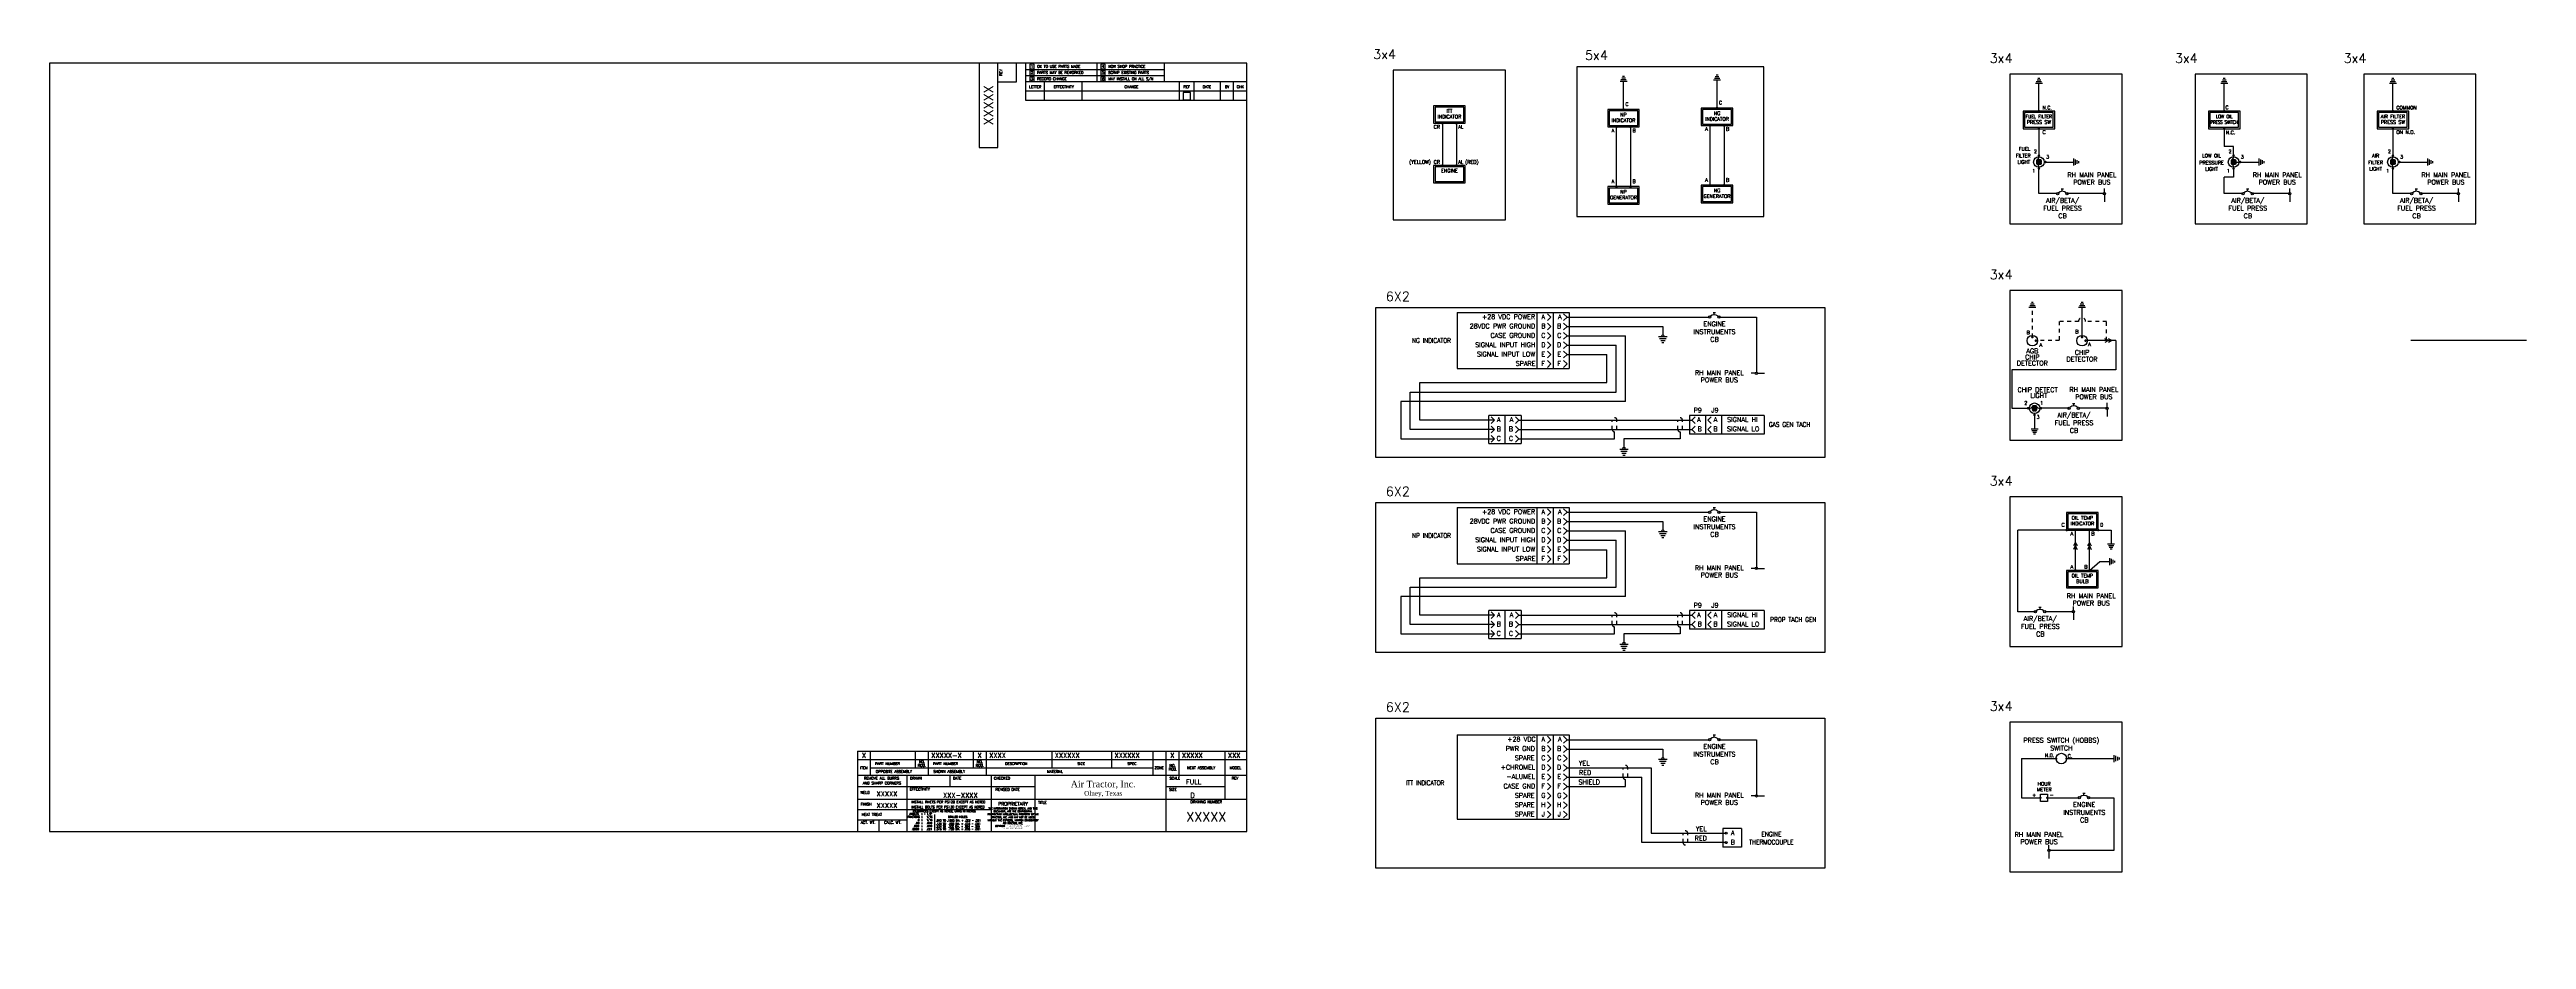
# Model space of a CAD drawing. Extents: x 0 to 66.2, y -2.9 to 20.9.
import ezdxf
from ezdxf.enums import TextEntityAlignment as Align

# ---------------------------------------------------------------- set-up
doc = ezdxf.new("R2010")
doc.units = 0
doc.header["$LTSCALE"] = 0.3
doc.header["$MEASUREMENT"] = 0
doc.linetypes.add('HIDDEN', pattern=[0.375, 0.25, -0.125])
for name, color, linetype in [('1', 1, 'CONTINUOUS'), ('60331', 1, 'CONTINUOUS'), ('N', 2, 'CONTINUOUS'), ('NOTES', 2, 'CONTINUOUS'), ('TB', 1, 'CONTINUOUS'), ('TB Border', 9, 'CONTINUOUS'), ('W', 11, 'CONTINUOUS')]:
    doc.layers.add(name, color=color, linetype=linetype)
doc.styles.add('050', font='romans', dxfattribs={"height": 0.05})
doc.styles.add('070', font='ROMANS', dxfattribs={"height": 0.07})
doc.styles.add('100', font='ROMANS', dxfattribs={"height": 0.1})
doc.styles.add('130', font='ROMANS', dxfattribs={"height": 0.125})
doc.styles.add('250', font='ROMANS', dxfattribs={"height": 0.25})
doc.styles.add('AT', font='georgia.ttf', dxfattribs={"height": 0.175})
doc.styles.add('ROMANS', font='ROMANS.shx')

# ---------------------------------------------------------------- blocks, each defined once
blk = doc.blocks.new('tbn')
at = {"layer": 'TB', "color": 6}
for p, q in [((-1.17, 0.86), (-1.17, 0)), ((-3.42, 0.585), (-1.17, 0.585)), ((-2.682, 0.452), (-2.682, 0.026))]:
    blk.add_line(p, q, dxfattribs=at)
at = {"layer": 'NOTES', "insert": (-1.142, 0.418), "char_height": 0.078125, "attachment_point": 4, "style": 'ROMANS'}
blk.add_mtext_dynamic_manual_height_columns('\\pxsm0.95,qc;{\\H1.152x;PROPRIETARY\\H0.86806x;\\W0.75;\\P\\H0.64x;\\C41;THE INFORMATION SHOWN HEREIN, AND THIS DOCUMENT, ARE THE CONFIDENTIAL PROPRIETARY INTELLECTUAL PROPERTY OF AIR TRACTOR, INC. AND MAY NOT BE USED WITHOUT THE EXPRESS, WRITTEN CONSENT OF AIR TRACTOR, INC.\\P\\H0.8x;COPYRIGHT \\fArial|b0|i0|c0|p34;\\W1;©\\fMS Shell Dlg|b0|i0|c0|p0;\\W0.75; EFFECTIVE DATE ABOVE\\PBY AIR TRACTOR, INC.}', width=1.11337, gutter_width=0.781, heights=[0], dxfattribs=at)
at = {"layer": 'TB', "color": 6, "style": '070'}
blk.add_text('EFFECTIVITY', height=0.07, dxfattribs=at).set_placement((-3.078, 1.126), align=Align.MIDDLE)
at = {"layer": 'TB', "color": 6, "style": '070', "width": 0.85}
for s, p in [('INSTALL BOLTS PER PS130 EXCEPT AS NOTED', (-2.321, 0.652)), ('INSTALL RIVETS PER PS129 EXCEPT AS NOTED', (-2.312, 0.786))]:
    blk.add_text(s, height=0.07, dxfattribs=at).set_placement(p, align=Align.MIDDLE)
at = {"layer": 'TB', "color": 6, "style": '050'}
for s, width, p in [('FRACTIONS', 0.8, (-3.395, 0.363)), ('1 1/2%%D', 0.9, (-2.959, 0.445)), ('1/16', 0.9, (-2.896, 0.363)), ('1/16', 0.9, (-2.896, 0.282))]:
    blk.add_text(s, height=0.05, dxfattribs=dict(at, width=width)).set_placement(p)
for s, p in [('ANGLES', (-3.357, 0.445)), ('.0000', (-3.292, 0.038)), ('.000', (-3.244, 0.119)), ('.00', (-3.196, 0.2)), ('.0', (-3.149, 0.282)), ('%%P', (-3.043, 0.445)), ('%%P', (-3.043, 0.363)), ('%%P', (-3.043, 0.282)), ('%%P', (-3.043, 0.2)), ('%%P', (-3.043, 0.119)), ('%%P', (-3.043, 0.036)), ('.030', (-2.896, 0.2)), ('.010', (-2.896, 0.119)), ('.001', (-2.896, 0.036)), ('.040 TO .1285 DIA. + .002 - .001', (-2.644, 0.267)), ('.136 TO  .228 DIA. + .003 - .001', (-2.644, 0.178)), ('.234 T0  .500 DIA. + .004 - .001', (-2.644, 0.107)), ('.515 TO  .750 DIA. + .005 - .001', (-2.644, 0.037))]:
    blk.add_text(s, height=0.05, dxfattribs=at).set_placement(p)
for s, p in [('TOLERANCES EXCEPT AS NOTED, UNITS IN INCHES', (-2.426, 0.514)), ('DRILLED HOLES', (-2.064, 0.364))]:
    blk.add_text(s, height=0.05, dxfattribs=at).set_placement(p, align=Align.CENTER)
blk = doc.blocks.new('ATB')
at = {"layer": 'TB', "color": 2, "width": 3.35, "attachment_point": 2, "style": 'AT'}
for s, insert, char_height in [('Air Tractor, Inc.', (-1.675, 0.494), 0.175), ('Olney, Texas', (-1.675, 0.222), 0.125)]:
    blk.add_mtext(s, dxfattribs=dict(at, insert=insert, char_height=char_height))
blk = doc.blocks.new('GR')
at = {"layer": '1'}
for p, q in [((-0.125, 0), (0.125, 0)), ((-0.095, 0.06), (0.095, 0.06)), ((-0.065, 0.12), (0.065, 0.12)), ((-0.035, 0.18), (0.035, 0.18))]:
    blk.add_line(p, q, dxfattribs=at)
blk = doc.blocks.new('A$C0E4E1FD3')
at = {"layer": '60331', "color": 6}
for p, q in [((-0.112, 0), (0.112, 0)), ((-0.085, -0.054), (0.085, -0.054)), ((-0.058, -0.107), (0.058, -0.107)), ((-0.031, -0.161), (0.031, -0.161))]:
    blk.add_line(p, q, dxfattribs=at)
blk = doc.blocks.new('LIGHT')
at = {"layer": '1', "const_width": 0.045}
for points in [[(-0.208, 0, -1), (-0.253, 0, -1)], [(0.208, 0, 1), (0.253, 0, 1)]]:
    blk.add_lwpolyline(points, format="xyb", close=True, dxfattribs=at)
at = {"layer": '1', "color": 4}
for points in [[(-0.055, -0.088, 0.236857), (-0.046, -0.084, 0.085474), (-0.035, -0.062, 0.043091), (-0.03, -0.036, 0.031808), (-0.027, 0, 0.031808), (-0.03, 0.036, 0.043091), (-0.035, 0.062, 0.085474), (-0.046, 0.084, 0.236857), (-0.055, 0.088, 0.236857), (-0.063, 0.084, 0.085474), (-0.074, 0.062, 0.043091), (-0.08, 0.036, 0.031808), (-0.082, 0, 0.031808), (-0.08, -0.036, 0.043091), (-0.074, -0.062, 0.085474), (-0.063, -0.084, 0.236857)], [(-0.028, -0.088, 0.236857), (-0.019, -0.084, 0.085474), (-0.008, -0.062, 0.043091), (-0.003, -0.036, 0.031808), (0, 0, 0.031808), (-0.003, 0.036, 0.043091), (-0.008, 0.062, 0.085474), (-0.019, 0.084, 0.236857), (-0.028, 0.088, 0.236857), (-0.036, 0.084, 0.085474), (-0.047, 0.062, 0.043091), (-0.053, 0.036, 0.031808), (-0.055, 0, 0.031808), (-0.053, -0.036, 0.043091), (-0.047, -0.062, 0.085474), (-0.036, -0.084, 0.236857)], [(0, -0.088, 0.236857), (0.008, -0.084, 0.085474), (0.019, -0.062, 0.043091), (0.025, -0.036, 0.031808), (0.027, 0, 0.031808), (0.025, 0.036, 0.043091), (0.019, 0.062, 0.085474), (0.008, 0.084, 0.236857), (0, 0.088, 0.236857), (-0.008, 0.084, 0.085474), (-0.019, 0.062, 0.043091), (-0.025, 0.036, 0.031808), (-0.027, 0, 0.031808), (-0.025, -0.036, 0.043091), (-0.019, -0.062, 0.085474), (-0.008, -0.084, 0.236857)], [(0.028, -0.088, 0.236857), (0.037, -0.084, 0.085474), (0.048, -0.062, 0.043091), (0.053, -0.036, 0.031808), (0.056, 0, 0.031808), (0.053, 0.036, 0.043091), (0.048, 0.062, 0.085474), (0.037, 0.084, 0.236857), (0.028, 0.088, 0.236857), (0.02, 0.084, 0.085474), (0.009, 0.062, 0.043091), (0.003, 0.036, 0.031808), (0.001, 0, 0.031808), (0.003, -0.036, 0.043091), (0.009, -0.062, 0.085474), (0.02, -0.084, 0.236857)], [(0.055, -0.088, 0.236857), (0.063, -0.084, 0.085474), (0.074, -0.062, 0.043091), (0.08, -0.036, 0.031808), (0.082, 0, 0.031808), (0.08, 0.036, 0.043091), (0.074, 0.062, 0.085474), (0.063, 0.084, 0.236857), (0.055, 0.088, 0.236857), (0.046, 0.084, 0.085474), (0.035, 0.062, 0.043091), (0.03, 0.036, 0.031808), (0.027, 0, 0.031808), (0.03, -0.036, 0.043091), (0.035, -0.062, 0.085474), (0.046, -0.084, 0.236857)]]:
    blk.add_lwpolyline(points, format="xyb", close=True, dxfattribs=at)
at = {"layer": '1'}
blk.add_circle((0, 0), 0.188, dxfattribs=at)
at = {"layer": '1', "color": 4}
for centre, start, end in [((-0.179, 0.12), 266.14096, 330.89196), ((0.179, 0.12), 209.10804, 273.85904)]:
    blk.add_arc(centre, 0.121, start, end, dxfattribs=at)
blk = doc.blocks.new('WL')
at = {"layer": '1'}
for p, q in [((0, 0), (-0.0625, -0.125)), ((0, 0), (0.0625, -0.125)), ((0, -0.125), (-0.0625, -0.25)), ((0, -0.125), (0.0625, -0.25))]:
    blk.add_line(p, q, dxfattribs=at)

msp = doc.modelspace()

# ---------------------------------------------------------------- linework, layer by layer
at = {"layer": '1'}
for p, q in [((37.842, 19.383), (36.998, 19.383)), ((36.998, 19.383), (36.998, 18.914)), ((37.804, 19.345), (37.035, 19.345)), ((37.035, 19.345), (37.035, 18.952)), ((37.804, 18.952), (37.804, 19.345)), ((37.842, 18.914), (37.842, 19.383)), ((42.494, 19.286), (41.651, 19.286)), ((41.651, 19.286), (41.651, 18.817)), ((42.457, 19.248), (41.688, 19.248)), ((41.688, 19.248), (41.688, 18.855)), ((42.457, 18.855), (42.457, 19.248)), ((42.494, 18.817), (42.494, 19.286)), ((44.994, 19.323), (44.151, 19.323)), ((44.151, 19.323), (44.151, 18.855)), ((44.957, 19.286), (44.188, 19.286)), ((44.188, 19.286), (44.188, 18.892)), ((44.957, 18.892), (44.957, 19.286)), ((44.994, 18.855), (44.994, 19.323)), ((53.599, 19.239), (52.755, 19.239)), ((52.755, 19.239), (52.755, 18.77)), ((53.562, 19.201), (52.793, 19.201)), ((52.793, 19.201), (52.793, 18.808)), ((53.562, 18.808), (53.562, 19.201)), ((53.599, 18.77), (53.599, 19.239)), ((57.708, 19.239), (57.708, 18.77)), ((58.552, 19.239), (57.708, 19.239)), ((57.745, 19.201), (57.745, 18.808)), ((58.514, 19.201), (57.745, 19.201)), ((58.514, 18.808), (58.514, 19.201)), ((58.552, 18.77), (58.552, 19.239)), ((63.061, 19.239), (62.217, 19.239)), ((62.217, 19.239), (62.217, 18.77)), ((63.023, 19.201), (62.254, 19.201)), ((62.254, 19.201), (62.254, 18.808)), ((63.023, 18.808), (63.023, 19.201)), ((63.061, 18.77), (63.061, 19.239)), ((36.998, 18.914), (37.842, 18.914)), ((37.035, 18.952), (37.804, 18.952)), ((41.651, 18.817), (42.494, 18.817)), ((41.688, 18.855), (42.457, 18.855)), ((44.151, 18.855), (44.994, 18.855)), ((44.188, 18.892), (44.957, 18.892)), ((52.755, 18.77), (53.599, 18.77)), ((52.793, 18.808), (53.562, 18.808)), ((57.708, 18.77), (58.552, 18.77)), ((57.745, 18.808), (58.514, 18.808)), ((62.217, 18.77), (63.061, 18.77)), ((62.254, 18.808), (63.023, 18.808)), ((37.842, 17.789), (36.998, 17.789)), ((36.998, 17.789), (36.998, 17.32)), ((36.998, 17.32), (37.842, 17.32)), ((37.804, 17.752), (37.035, 17.752)), ((37.035, 17.752), (37.035, 17.358)), ((37.035, 17.358), (37.804, 17.358)), ((37.804, 17.358), (37.804, 17.752)), ((37.842, 17.32), (37.842, 17.789)), ((42.494, 17.223), (41.651, 17.223)), ((41.651, 17.223), (41.651, 16.755)), ((42.494, 16.755), (42.494, 17.223)), ((44.994, 17.261), (44.151, 17.261)), ((44.151, 17.261), (44.151, 16.792)), ((44.957, 17.223), (44.188, 17.223)), ((44.188, 17.223), (44.188, 16.83)), ((44.957, 16.83), (44.957, 17.223)), ((44.994, 16.792), (44.994, 17.261)), ((41.651, 16.755), (42.494, 16.755)), ((42.457, 17.186), (41.688, 17.186)), ((41.688, 17.186), (41.688, 16.792)), ((41.688, 16.792), (42.457, 16.792)), ((42.457, 16.792), (42.457, 17.186)), ((44.151, 16.792), (44.994, 16.792)), ((44.188, 16.83), (44.957, 16.83)), ((54.76, 8.519), (53.916, 8.519)), ((53.916, 8.519), (53.916, 8.05)), ((53.916, 8.05), (54.76, 8.05)), ((54.722, 8.481), (53.954, 8.481)), ((53.954, 8.481), (53.954, 8.087)), ((53.954, 8.087), (54.722, 8.087)), ((54.722, 8.087), (54.722, 8.481)), ((54.76, 8.05), (54.76, 8.519)), ((54.76, 6.972), (53.916, 6.972)), ((53.916, 6.972), (53.916, 6.503)), ((54.722, 6.934), (53.954, 6.934)), ((53.954, 6.934), (53.954, 6.541)), ((54.722, 6.541), (54.722, 6.934)), ((54.76, 6.503), (54.76, 6.972)), ((53.916, 6.503), (54.76, 6.503)), ((53.954, 6.541), (54.722, 6.541))]:
    msp.add_line(p, q, dxfattribs=at)
at = {"layer": '1', "color": 1}
for p, q in [((53.771, 17.161), (53.833, 17.161)), ((53.802, 17.098), (53.802, 17.161)), ((58.723, 17.161), (58.786, 17.161)), ((58.755, 17.098), (58.755, 17.161)), ((63.232, 17.161), (63.295, 17.161)), ((63.264, 17.098), (63.264, 17.161)), ((54.076, 11.428), (54.139, 11.428)), ((54.108, 11.366), (54.108, 11.428)), ((53.175, 5.991), (53.237, 5.991)), ((53.206, 5.929), (53.206, 5.991)), ((54.35, 1.023), (54.413, 1.023)), ((54.381, 0.961), (54.381, 1.023))]:
    msp.add_line(p, q, dxfattribs=at)
at = {"layer": '1', "color": 6}
for p, q in [((54.927, 17.067), (54.927, 17.176)), ((54.927, 17.005), (54.927, 16.817)), ((59.88, 17.067), (59.88, 17.176)), ((59.88, 17.005), (59.88, 16.817)), ((64.389, 17.067), (64.389, 17.176)), ((64.389, 17.005), (64.389, 16.817)), ((37.624, 13.862), (40.624, 13.862)), ((37.624, 13.862), (37.624, 12.362)), ((39.762, 12.362), (39.762, 13.862)), ((40.193, 13.862), (40.193, 12.362)), ((40.624, 13.862), (40.624, 12.362)), ((44.468, 13.862), (44.53, 13.862)), ((44.499, 13.799), (44.499, 13.862)), ((37.624, 12.362), (40.624, 12.362)), ((45.593, 12.237), (45.484, 12.237)), ((45.655, 12.237), (45.843, 12.237)), ((55, 11.335), (55, 11.444)), ((55, 11.272), (55, 11.085)), ((38.473, 10.362), (38.473, 11.112)), ((39.335, 11.112), (38.473, 11.112)), ((38.904, 11.112), (38.904, 10.362)), ((39.335, 11.112), (39.335, 10.362)), ((45.835, 11.112), (43.835, 11.112)), ((43.835, 11.112), (43.835, 10.612)), ((45.835, 10.612), (43.835, 10.612)), ((44.266, 11.112), (44.266, 10.612)), ((44.697, 10.612), (44.697, 11.112)), ((45.835, 11.112), (45.835, 10.612)), ((38.473, 10.362), (39.335, 10.362)), ((37.624, 8.651), (40.624, 8.651)), ((37.624, 8.651), (37.624, 7.151)), ((39.762, 7.151), (39.762, 8.651)), ((40.193, 8.651), (40.193, 7.151)), ((40.624, 8.651), (40.624, 7.151)), ((44.468, 8.651), (44.53, 8.651)), ((44.499, 8.589), (44.499, 8.651)), ((37.624, 7.151), (40.624, 7.151)), ((45.593, 7.026), (45.484, 7.026)), ((45.655, 7.026), (45.843, 7.026)), ((54.098, 5.898), (54.098, 6.007)), ((38.473, 5.151), (38.473, 5.901)), ((39.335, 5.901), (38.473, 5.901)), ((38.904, 5.901), (38.904, 5.151)), ((39.335, 5.901), (39.335, 5.151)), ((45.835, 5.901), (43.835, 5.901)), ((43.835, 5.901), (43.835, 5.401)), ((45.835, 5.401), (43.835, 5.401)), ((44.266, 5.901), (44.266, 5.401)), ((44.697, 5.401), (44.697, 5.901)), ((45.835, 5.901), (45.835, 5.401)), ((54.098, 5.835), (54.098, 5.648)), ((38.473, 5.151), (39.335, 5.151)), ((37.624, 2.576), (40.624, 2.576)), ((37.624, 2.576), (37.624, 0.326)), ((39.762, 0.326), (39.762, 2.576)), ((40.193, 2.576), (40.193, 0.326)), ((40.624, 2.576), (40.624, 0.326)), ((44.468, 2.576), (44.53, 2.576)), ((44.499, 2.514), (44.499, 2.576)), ((45.593, 0.951), (45.484, 0.951)), ((45.655, 0.951), (45.843, 0.951)), ((37.624, 0.326), (40.624, 0.326)), ((44.727, 0.076), (44.727, -0.424)), ((45.227, 0.076), (44.727, 0.076)), ((45.227, 0.076), (45.227, -0.424)), ((45.227, -0.424), (44.727, -0.424)), ((53.444, -0.477), (53.444, -0.367)), ((53.444, -0.539), (53.444, -0.727))]:
    msp.add_line(p, q, dxfattribs=at)
at = {"layer": '1', "color": 4}
for p, q in [((40.564, 13.737), (44.374, 13.737)), ((40.564, 13.487), (43.124, 13.487)), ((43.124, 13.487), (43.124, 13.263)), ((44.624, 13.737), (45.624, 13.737)), ((45.624, 13.737), (45.624, 12.237)), ((40.564, 13.237), (42.124, 13.237)), ((40.564, 12.987), (41.874, 12.987)), ((40.564, 12.737), (41.624, 12.737)), ((41.624, 11.987), (41.624, 12.737)), ((41.874, 11.737), (41.874, 12.987)), ((42.124, 11.487), (42.124, 13.237)), ((36.624, 10.987), (36.624, 11.987)), ((36.624, 11.987), (41.624, 11.987)), ((42.124, 11.487), (36.124, 11.487)), ((36.124, 11.487), (36.124, 10.487)), ((36.374, 10.737), (36.374, 11.737)), ((36.374, 11.737), (41.874, 11.737)), ((38.624, 10.737), (36.374, 10.737)), ((38.624, 10.987), (36.624, 10.987)), ((39.275, 10.987), (43.895, 10.987)), ((39.275, 10.737), (43.895, 10.737)), ((41.835, 10.487), (41.835, 10.674)), ((43.585, 10.674), (43.585, 10.487)), ((36.124, 10.487), (38.624, 10.487)), ((39.275, 10.487), (41.835, 10.487)), ((43.585, 10.487), (42.085, 10.487)), ((42.085, 10.487), (42.085, 10.263)), ((40.564, 8.526), (44.374, 8.526)), ((40.564, 8.276), (43.124, 8.276)), ((40.564, 8.026), (42.124, 8.026)), ((42.124, 6.276), (42.124, 8.026)), ((43.124, 8.276), (43.124, 8.053)), ((44.624, 8.526), (45.624, 8.526)), ((45.624, 8.526), (45.624, 7.026)), ((40.564, 7.776), (41.874, 7.776)), ((40.564, 7.526), (41.624, 7.526)), ((41.624, 6.776), (41.624, 7.526)), ((41.874, 6.526), (41.874, 7.776)), ((36.624, 5.776), (36.624, 6.776)), ((36.624, 6.776), (41.624, 6.776)), ((42.124, 6.276), (36.124, 6.276)), ((36.124, 6.276), (36.124, 5.276)), ((36.374, 5.526), (36.374, 6.526)), ((36.374, 6.526), (41.874, 6.526)), ((38.624, 5.526), (36.374, 5.526)), ((38.624, 5.776), (36.624, 5.776)), ((39.275, 5.776), (43.895, 5.776)), ((39.275, 5.526), (43.895, 5.526)), ((41.835, 5.276), (41.835, 5.464)), ((43.585, 5.464), (43.585, 5.276)), ((36.124, 5.276), (38.624, 5.276)), ((39.275, 5.276), (41.835, 5.276)), ((43.585, 5.276), (42.085, 5.276)), ((42.085, 5.276), (42.085, 5.053)), ((40.564, 2.451), (44.374, 2.451)), ((40.564, 2.201), (43.124, 2.201)), ((43.124, 2.201), (43.124, 1.978)), ((44.624, 2.451), (45.624, 2.451)), ((45.624, 2.451), (45.624, 0.951)), ((40.564, 1.701), (42.814, 1.701)), ((40.564, 1.701), (42.814, 1.701)), ((40.564, 1.451), (42.564, 1.451)), ((42.124, 1.201), (42.124, 1.389)), ((42.564, -0.299), (42.564, 1.451)), ((42.814, 1.701), (42.814, -0.049)), ((40.564, 1.201), (42.124, 1.201)), ((44.814, -0.299), (42.564, -0.299)), ((42.814, -0.049), (44.814, -0.049))]:
    msp.add_line(p, q, dxfattribs=at)
at = {"layer": '1', "color": 6, "linetype": 'HIDDEN'}
for p, q in [((41.773, 10.737), (41.773, 10.987)), ((41.898, 10.737), (41.898, 10.987)), ((43.523, 10.737), (43.523, 10.987)), ((43.648, 10.737), (43.648, 10.987)), ((41.773, 5.526), (41.773, 5.776)), ((41.898, 5.526), (41.898, 5.776)), ((43.523, 5.526), (43.523, 5.776)), ((43.648, 5.526), (43.648, 5.776)), ((42.062, 1.451), (42.062, 1.701)), ((42.187, 1.451), (42.187, 1.701)), ((43.665, -0.299), (43.665, -0.049)), ((43.79, -0.299), (43.79, -0.049))]:
    msp.add_line(p, q, dxfattribs=at)
at = {"layer": '1', "const_width": 0.0338}
for points in [[(42.056, 19.286, 1), (42.089, 19.286, 1)], [(42.056, 19.286, 1), (42.089, 19.286, 1)], [(44.556, 19.323, 1), (44.589, 19.323, 1)], [(53.16, 19.239, 1), (53.194, 19.239, 1)], [(58.113, 19.239, 1), (58.147, 19.239, 1)], [(62.622, 19.239, 1), (62.656, 19.239, 1)], [(37.215, 18.914, 1), (37.249, 18.914, 1)], [(37.59, 18.914, 1), (37.624, 18.914, 1)], [(41.868, 18.817, 1), (41.902, 18.817, 1)], [(42.243, 18.817, 1), (42.277, 18.817, 1)], [(44.368, 18.855, 1), (44.402, 18.855, 1)], [(44.743, 18.855, 1), (44.777, 18.855, 1)], [(53.16, 18.77, 1), (53.194, 18.77, 1)], [(58.113, 18.77, 1), (58.147, 18.77, 1)], [(62.622, 18.77, 1), (62.656, 18.77, 1)], [(53.336, 17.88, 1), (53.37, 17.88, 1)], [(58.538, 17.88, 1), (58.572, 17.88, 1)], [(62.797, 17.88, 1), (62.831, 17.88, 1)], [(37.215, 17.789, 1), (37.249, 17.789, 1)], [(37.59, 17.789, 1), (37.624, 17.789, 1)], [(41.868, 17.223, 1), (41.902, 17.223, 1)], [(42.243, 17.223, 1), (42.277, 17.223, 1)], [(44.368, 17.261, 1), (44.402, 17.261, 1)], [(44.743, 17.261, 1), (44.777, 17.261, 1)], [(52.985, 13.203, 1), (53.018, 13.203, 1)], [(53.078, 13.109, 1), (53.112, 13.109, 1)], [(54.313, 13.203, 1), (54.346, 13.203, 1)], [(54.406, 13.109, 1), (54.44, 13.109, 1)], [(53.043, 11.128, 1), (53.077, 11.128, 1)], [(53.899, 8.05, 1), (53.933, 8.05, 1)], [(54.134, 8.05, 1), (54.167, 8.05, 1)], [(54.509, 8.05, 1), (54.542, 8.05, 1)], [(54.743, 8.05, 1), (54.777, 8.05, 1)], [(54.134, 6.972, 1), (54.167, 6.972, 1)], [(54.509, 6.972, 1), (54.542, 6.972, 1)], [(53.62, 1.947, 1), (53.653, 1.947, 1)], [(53.901, 1.947, 1), (53.935, 1.947, 1)], [(53.232, 0.898, -1), (53.199, 0.898, -1)], [(53.42, 0.898, -1), (53.386, 0.898, -1)]]:
    msp.add_lwpolyline(points, format="xyb", close=True, dxfattribs=at)
at = {"layer": '1', "color": 6}
for points in [[(40.042, 13.646), (40.133, 13.737), (40.042, 13.827)], [(40.042, 13.396), (40.133, 13.487), (40.042, 13.577)], [(40.042, 13.146), (40.133, 13.237), (40.042, 13.327)], [(40.473, 13.646), (40.564, 13.737), (40.473, 13.827)], [(40.473, 13.396), (40.564, 13.487), (40.473, 13.577)], [(40.473, 13.146), (40.564, 13.237), (40.473, 13.327)], [(40.042, 12.896), (40.133, 12.987), (40.042, 13.077)], [(40.042, 12.646), (40.133, 12.737), (40.042, 12.827)], [(40.473, 12.896), (40.564, 12.987), (40.473, 13.077)], [(40.473, 12.646), (40.564, 12.737), (40.473, 12.827)], [(40.042, 12.396), (40.133, 12.487), (40.042, 12.577)], [(40.473, 12.396), (40.564, 12.487), (40.473, 12.577)], [(38.533, 10.896), (38.624, 10.987), (38.533, 11.077)], [(38.533, 10.646), (38.624, 10.737), (38.533, 10.827)], [(39.184, 10.896), (39.275, 10.987), (39.184, 11.077)], [(39.184, 10.646), (39.275, 10.737), (39.184, 10.827)], [(43.986, 10.896), (43.895, 10.987), (43.986, 11.077)], [(43.986, 10.646), (43.895, 10.737), (43.986, 10.827)], [(44.417, 10.896), (44.326, 10.987), (44.417, 11.077)], [(44.417, 10.646), (44.326, 10.737), (44.417, 10.827)], [(38.533, 10.396), (38.624, 10.487), (38.533, 10.577)], [(39.184, 10.396), (39.275, 10.487), (39.184, 10.577)], [(40.042, 8.435), (40.133, 8.526), (40.042, 8.617)], [(40.473, 8.435), (40.564, 8.526), (40.473, 8.617)], [(40.042, 8.185), (40.133, 8.276), (40.042, 8.367)], [(40.042, 7.935), (40.133, 8.026), (40.042, 8.117)], [(40.473, 8.185), (40.564, 8.276), (40.473, 8.367)], [(40.473, 7.935), (40.564, 8.026), (40.473, 8.117)], [(40.042, 7.685), (40.133, 7.776), (40.042, 7.867)], [(40.042, 7.435), (40.133, 7.526), (40.042, 7.617)], [(40.042, 7.185), (40.133, 7.276), (40.042, 7.367)], [(40.473, 7.685), (40.564, 7.776), (40.473, 7.867)], [(40.473, 7.435), (40.564, 7.526), (40.473, 7.617)], [(40.473, 7.185), (40.564, 7.276), (40.473, 7.367)], [(38.533, 5.685), (38.624, 5.776), (38.533, 5.867)], [(38.533, 5.435), (38.624, 5.526), (38.533, 5.617)], [(38.533, 5.185), (38.624, 5.276), (38.533, 5.367)], [(39.184, 5.685), (39.275, 5.776), (39.184, 5.867)], [(39.184, 5.435), (39.275, 5.526), (39.184, 5.617)], [(39.184, 5.185), (39.275, 5.276), (39.184, 5.367)], [(43.986, 5.685), (43.895, 5.776), (43.986, 5.867)], [(43.986, 5.435), (43.895, 5.526), (43.986, 5.617)], [(44.417, 5.685), (44.326, 5.776), (44.417, 5.867)], [(44.417, 5.435), (44.326, 5.526), (44.417, 5.617)], [(40.042, 2.361), (40.133, 2.451), (40.042, 2.542)], [(40.042, 2.111), (40.133, 2.201), (40.042, 2.292)], [(40.042, 1.861), (40.133, 1.951), (40.042, 2.042)], [(40.473, 2.361), (40.564, 2.451), (40.473, 2.542)], [(40.473, 2.111), (40.564, 2.201), (40.473, 2.292)], [(40.473, 1.861), (40.564, 1.951), (40.473, 2.042)], [(40.042, 1.611), (40.133, 1.701), (40.042, 1.792)], [(40.042, 1.361), (40.133, 1.451), (40.042, 1.542)], [(40.473, 1.611), (40.564, 1.701), (40.473, 1.792)], [(40.473, 1.361), (40.564, 1.451), (40.473, 1.542)], [(40.042, 1.111), (40.133, 1.201), (40.042, 1.292)], [(40.042, 0.861), (40.133, 0.951), (40.042, 1.042)], [(40.042, 0.611), (40.133, 0.701), (40.042, 0.792)], [(40.473, 1.111), (40.564, 1.201), (40.473, 1.292)], [(40.473, 0.861), (40.564, 0.951), (40.473, 1.042)], [(40.473, 0.611), (40.564, 0.701), (40.473, 0.792)], [(40.042, 0.361), (40.133, 0.451), (40.042, 0.542)], [(40.473, 0.361), (40.564, 0.451), (40.473, 0.542)]]:
    msp.add_lwpolyline(points, dxfattribs=at)
at = {"layer": '1'}
msp.add_lwpolyline([(53.403, 0.992), (53.403, 0.804), (53.215, 0.804), (53.215, 0.992)], close=True, dxfattribs=at)
at = {"layer": '1', "color": 1}
for centre in [(53.677, 17.036), (53.927, 17.036), (58.63, 17.036), (58.88, 17.036), (63.139, 17.036), (63.389, 17.036), (53.983, 11.303), (54.233, 11.303), (53.081, 5.866), (53.331, 5.866), (54.256, 0.898), (54.506, 0.898)]:
    msp.add_circle(centre, 0.0312, dxfattribs=at)
at = {"layer": '1', "color": 6}
for centre, radius in [((54.927, 17.036), 0.0312), ((59.88, 17.036), 0.0312), ((64.389, 17.036), 0.0312), ((43.124, 13.237), 0.0266), ((44.374, 13.737), 0.0312), ((44.624, 13.737), 0.0312), ((45.624, 12.237), 0.0312), ((55, 11.303), 0.0312), ((42.085, 10.237), 0.0266), ((43.124, 8.026), 0.0266), ((44.374, 8.526), 0.0312), ((44.624, 8.526), 0.0312), ((45.624, 7.026), 0.0312), ((54.098, 5.866), 0.0312), ((42.085, 5.026), 0.0266), ((44.374, 2.451), 0.0312), ((44.624, 2.451), 0.0312), ((43.124, 1.951), 0.0266), ((45.624, 0.951), 0.0312), ((44.814, -0.049), 0.0266), ((44.814, -0.299), 0.0266), ((53.444, -0.508), 0.0312)]:
    msp.add_circle(centre, radius, dxfattribs=at)
at = {"layer": '1'}
for centre in [(53.001, 13.109), (54.33, 13.109), (53.777, 1.947)]:
    msp.add_circle(centre, 0.141, dxfattribs=at)
at = {"layer": '1', "color": 1}
for centre in [(53.802, 16.942), (58.755, 16.942), (63.264, 16.942), (54.108, 11.21), (53.206, 5.773), (54.381, 0.804)]:
    msp.add_arc(centre, 0.156, 48.33901, 131.66099, dxfattribs=at)
at = {"layer": '1', "color": 6}
for centre in [(44.499, 13.643), (44.499, 8.433), (44.499, 2.358)]:
    msp.add_arc(centre, 0.156, 48.33901, 131.66099, dxfattribs=at)
at = {"layer": '1', "color": 6, "linetype": 'HIDDEN'}
for centre, start, end in [((41.835, 10.987), 0, 180), ((41.835, 10.737), 180, 0), ((43.585, 10.987), 0, 180), ((43.585, 10.737), 180, 0), ((41.835, 5.776), 0, 180), ((41.835, 5.526), 180, 0), ((43.585, 5.776), 0, 180), ((43.585, 5.526), 180, 0), ((42.124, 1.701), 0, 180), ((42.124, 1.451), 180, 0), ((43.727, -0.049), 0, 180), ((43.727, -0.299), 180, 0)]:
    msp.add_arc(centre, 0.0625, start, end, dxfattribs=at)
at = {"layer": 'NOTES'}
for p, q in [((38.92, 20.333), (35.92, 20.333)), ((35.92, 20.333), (35.92, 16.333)), ((38.92, 16.333), (38.92, 20.333)), ((45.823, 20.422), (40.823, 20.422)), ((40.823, 20.422), (40.823, 16.422)), ((45.823, 16.422), (45.823, 20.422)), ((55.399, 20.23), (52.399, 20.23)), ((52.399, 20.23), (52.399, 16.23)), ((55.399, 16.23), (55.399, 20.23)), ((60.351, 20.23), (57.351, 20.23)), ((57.351, 20.23), (57.351, 16.23)), ((60.351, 16.23), (60.351, 20.23)), ((64.86, 20.23), (61.86, 20.23)), ((61.86, 20.23), (61.86, 16.23)), ((64.86, 16.23), (64.86, 20.23)), ((35.92, 16.333), (38.92, 16.333)), ((40.823, 16.422), (45.823, 16.422)), ((52.399, 16.23), (55.399, 16.23)), ((57.351, 16.23), (60.351, 16.23)), ((61.86, 16.23), (64.86, 16.23)), ((35.454, 13.992), (47.454, 13.992)), ((35.454, 9.992), (35.454, 13.992)), ((47.454, 13.992), (47.454, 9.992)), ((55.399, 14.449), (52.399, 14.449)), ((52.399, 14.449), (52.399, 10.449)), ((55.399, 10.449), (55.399, 14.449)), ((47.454, 9.992), (35.454, 9.992)), ((52.399, 10.449), (55.399, 10.449)), ((35.454, 8.782), (47.454, 8.782)), ((35.454, 4.782), (35.454, 8.782)), ((47.454, 8.782), (47.454, 4.782)), ((55.399, 8.936), (52.399, 8.936)), ((52.399, 8.936), (52.399, 4.936)), ((55.399, 4.936), (55.399, 8.936)), ((47.454, 4.782), (35.454, 4.782)), ((52.399, 4.936), (55.399, 4.936)), ((35.454, 3.023), (47.454, 3.023)), ((35.454, -0.977), (35.454, 3.023)), ((47.454, 3.023), (47.454, -0.977)), ((55.399, 2.922), (52.399, 2.922)), ((52.399, 2.922), (52.399, -1.078)), ((55.399, -1.078), (55.399, 2.922)), ((47.454, -0.977), (35.454, -0.977)), ((52.399, -1.078), (55.399, -1.078))]:
    msp.add_line(p, q, dxfattribs=at)
at = {"layer": 'TB', "color": 9}
for p, q in [((24.849, 20.52), (24.849, 18.27)), ((25.349, 18.27), (25.349, 20.52)), ((25.349, 20.02), (25.849, 20.02)), ((25.849, 20.02), (25.849, 20.52)), ((26.099, 19.52), (26.099, 20.52)), ((32, 20.02), (26.099, 20.02)), ((29.799, 20.02), (29.799, 20.52)), ((24.849, 18.27), (25.349, 18.27)), ((21.599, 2.145), (21.599, 0)), ((29.839, 2.145), (29.839, 0)), ((21.599, 1.5), (32, 1.5)), ((22.919, 1.5), (22.919, 0)), ((26.339, 1.5), (26.339, 0)), ((21.599, 0.86), (32, 0.86))]:
    msp.add_line(p, q, dxfattribs=at)
at = {"layer": 'TB', "color": 6}
for p, q in [((26.099, 20.353), (29.799, 20.353)), ((26.099, 20.187), (29.799, 20.187)), ((26.599, 19.52), (26.599, 20.02)), ((27.599, 19.52), (27.599, 20.02)), ((28, 20.02), (28, 20.52)), ((30.2, 19.52), (30.2, 20.02)), ((30.599, 19.52), (30.599, 20.02)), ((31.299, 19.52), (31.299, 20.02)), ((31.649, 19.52), (31.649, 20.02)), ((32, 19.77), (26.099, 19.77)), ((32, 19.52), (26.099, 19.52)), ((21.599, 2.145), (32, 2.145)), ((21.939, 2.145), (21.939, 1.5)), ((23.14, 2.145), (23.14, 1.7)), ((23.489, 2.145), (23.489, 1.5)), ((24.689, 2.145), (24.689, 1.7)), ((25.04, 2.145), (25.04, 1.5)), ((26.79, 2.145), (26.79, 1.7)), ((28.39, 2.145), (28.39, 1.7)), ((29.489, 2.145), (29.489, 1.5)), ((30.189, 2.145), (30.189, 1.5)), ((31.419, 2.145), (31.419, 0.86)), ((21.599, 1.92), (32, 1.92)), ((21.939, 1.7), (29.489, 1.7)), ((24.069, 1.5), (24.069, 1.2)), ((25.169, 1.5), (25.169, 1.2)), ((21.599, 1.2), (26.339, 1.2)), ((25.169, 1.2), (25.169, 0.86)), ((29.839, 1.2), (31.419, 1.2)), ((21.599, 0.585), (22.919, 0.585)), ((21.599, 0.31), (22.919, 0.31)), ((22.169, 0.31), (22.169, 0))]:
    msp.add_line(p, q, dxfattribs=at)
for points in [[(26.32, 20.49), (26.2, 20.49), (26.2, 20.37), (26.32, 20.37)], [(26.32, 20.323), (26.2, 20.323), (26.2, 20.203), (26.32, 20.203)], [(26.32, 20.157), (26.2, 20.157), (26.2, 20.037), (26.32, 20.037)], [(28.22, 20.49), (28.099, 20.49), (28.099, 20.37), (28.22, 20.37)], [(28.22, 20.323), (28.099, 20.323), (28.099, 20.203), (28.22, 20.203)], [(28.22, 20.157), (28.099, 20.157), (28.099, 20.037), (28.22, 20.037)], [(30.5, 19.74), (30.299, 19.74), (30.299, 19.54), (30.5, 19.54)]]:
    msp.add_lwpolyline(points, close=True, dxfattribs=at)
at = {"layer": 'TB Border', "color": 9}
msp.add_lwpolyline([(32, 0), (32, 20.52), (0, 20.52), (0, 0)], close=True, dxfattribs=at)
at = {"layer": 'W'}
for p, q in [((53.177, 19.239), (53.177, 19.989)), ((58.13, 19.239), (58.13, 19.989)), ((62.639, 19.239), (62.639, 19.989)), ((37.232, 18.914), (37.232, 17.789)), ((37.607, 18.914), (37.607, 17.789)), ((41.885, 17.223), (41.885, 18.817)), ((42.26, 18.817), (42.26, 17.223)), ((44.385, 17.261), (44.385, 18.855)), ((44.76, 18.855), (44.76, 17.261)), ((53.177, 18.77), (53.177, 18.067)), ((58.13, 18.77), (58.13, 18.299)), ((62.639, 18.77), (62.639, 18.067)), ((53.353, 17.88), (54.103, 17.88)), ((58.38, 18.299), (58.13, 18.299)), ((58.305, 17.88), (59.055, 17.88)), ((58.38, 18.052), (58.38, 18.299)), ((62.814, 17.88), (63.564, 17.88)), ((53.177, 17.036), (53.177, 17.692)), ((58.13, 17.036), (58.13, 17.479)), ((58.38, 17.479), (58.13, 17.479)), ((58.38, 17.707), (58.38, 17.479)), ((62.639, 17.036), (62.639, 17.692)), ((53.677, 17.036), (53.177, 17.036)), ((54.927, 17.036), (53.927, 17.036)), ((58.63, 17.036), (58.13, 17.036)), ((59.88, 17.036), (58.88, 17.036)), ((63.139, 17.036), (62.639, 17.036)), ((64.389, 17.036), (63.389, 17.036)), ((54.33, 13.203), (54.33, 14)), ((55.237, 13.109), (54.423, 13.109)), ((55.237, 13.109), (55.237, 12.333)), ((66.209, 13.109), (63.115, 13.109)), ((55.237, 12.333), (52.454, 12.333)), ((52.454, 12.333), (52.454, 11.303)), ((52.454, 11.303), (52.887, 11.303)), ((53.983, 11.303), (53.25, 11.303)), ((55, 11.303), (54.233, 11.303)), ((53.06, 11.116), (53.06, 10.741)), ((53.916, 8.05), (52.612, 8.05)), ((52.612, 5.866), (52.612, 8.05)), ((54.15, 8.05), (54.15, 6.972)), ((54.525, 6.972), (54.525, 8.05)), ((54.76, 8.05), (55.041, 8.05)), ((55.041, 8.05), (55.107, 8.05)), ((55.107, 8.05), (55.107, 7.675)), ((54.525, 6.972), (54.807, 7.206)), ((54.807, 7.206), (55.06, 7.206)), ((53.081, 5.866), (52.612, 5.866)), ((54.098, 5.866), (53.331, 5.866)), ((52.715, 1.947), (53.637, 1.947)), ((52.715, 1.947), (52.715, 0.898)), ((53.918, 1.947), (55.183, 1.947)), ((52.715, 0.898), (53.215, 0.898)), ((53.403, 0.898), (54.256, 0.898)), ((54.506, 0.898), (55.177, 0.898)), ((55.177, 0.898), (55.177, -0.508)), ((55.177, -0.508), (53.444, -0.508))]:
    msp.add_line(p, q, dxfattribs=at)
at = {"layer": 'W', "linetype": 'HIDDEN'}
for p, q in [((53.001, 13.203), (53.001, 14)), ((54.236, 13.625), (53.72, 13.625)), ((53.72, 13.625), (53.72, 13.109)), ((54.986, 13.625), (54.423, 13.625)), ((54.986, 13.109), (54.986, 13.625)), ((53.72, 13.109), (53.095, 13.109))]:
    msp.add_line(p, q, dxfattribs=at)
at = {"layer": 'W'}
for points in [[(42.073, 19.286), (42.073, 20.036)], [(44.573, 19.323), (44.573, 20.073)]]:
    msp.add_lwpolyline(points, dxfattribs=at)
at = {"layer": 'W', "linetype": 'HIDDEN'}
msp.add_arc((54.33, 13.625), 0.0938, 0, 180, dxfattribs=at)

# ---------------------------------------------------------------- block references
at = {"layer": '1', "xscale": 0.75, "yscale": 0.75, "zscale": 0.75}
for name, p, rotation in [('LIGHT', (53.177, 17.88), 90), ('LIGHT', (58.38, 17.88), 90), ('LIGHT', (62.639, 17.88), 90), ('GR', (55.06, 7.206), 270), ('GR', (55.183, 1.947), 270)]:
    msp.add_blockref(name, p, dxfattribs=dict(at, rotation=rotation))
at = {"layer": '1', "color": 4, "xscale": -1}
for p in [(43.124, 13.21), (43.124, 8), (43.124, 1.925)]:
    msp.add_blockref('A$C0E4E1FD3', p, dxfattribs=at)
at = {"layer": '1', "color": 4}
for p in [(42.085, 10.21), (42.085, 5)]:
    msp.add_blockref('A$C0E4E1FD3', p, dxfattribs=at)
at = {"layer": '1', "xscale": 0.75, "yscale": 0.75, "zscale": 0.75}
for p in [(54.15, 7.722), (54.525, 7.722)]:
    msp.add_blockref('WL', p, dxfattribs=at)
at = {"layer": 'NOTES'}
msp.add_blockref('tbn', (26.339, 0), dxfattribs=at)
at = {"layer": 'TB'}
msp.add_blockref('ATB', (29.839, 0.86), dxfattribs=at)
at = {"layer": 'W', "xscale": 0.75, "yscale": 0.75, "zscale": 0.75}
for name, p in [('GR', (42.073, 20.036)), ('GR', (44.573, 20.073)), ('GR', (53.177, 19.989)), ('GR', (58.13, 19.989)), ('GR', (62.639, 19.989)), ('GR', (53.001, 14)), ('GR', (54.33, 14)), ('LIGHT', (53.06, 11.303))]:
    msp.add_blockref(name, p, dxfattribs=at)
for name, p, rotation in [('GR', (54.103, 17.88), 270), ('GR', (59.055, 17.88), 270), ('GR', (63.564, 17.88), 270), ('WL', (55.126, 13.109), 270), ('GR', (53.06, 10.748), 180), ('GR', (55.107, 7.675), 180)]:
    msp.add_blockref(name, p, dxfattribs=dict(at, rotation=rotation))

# ---------------------------------------------------------------- texts
at = {"layer": 'N', "style": '130'}
for s, height, p in [('ITT', 0.0938, (37.42, 19.195)), ('C', 0.0938, (42.166, 19.38)), ('NG', 0.0938, (44.573, 19.136)), ('C', 0.0938, (44.666, 19.417)), ('INDICATOR', 0.0938, (37.42, 19.043)), ('A', 0.0938, (41.791, 18.676)), ('INDICATOR', 0.0938, (42.073, 18.947)), ('NP', 0.0938, (42.073, 19.098)), ('B', 0.0938, (42.354, 18.676)), ('A', 0.0938, (44.291, 18.714)), ('INDICATOR', 0.0938, (44.573, 18.984)), ('B', 0.0938, (44.854, 18.714)), ('PRESS SW', 0.0938, (53.177, 18.9)), ('AIR FILTER', 0.0938, (62.639, 19.051)), ('PRESS SW', 0.0938, (62.639, 18.9)), ('FILTER', 0.0938, (52.758, 18.002)), ('FUEL ', 0.0938, (52.823, 18.185)), ('2', 0.0938, (53.083, 18.114)), ('3', 0.0938, (53.412, 17.973)), ('PRESSURE', 0.0938, (57.792, 17.818)), ('LOW OIL', 0.0938, (57.792, 18.002)), ('2', 0.0938, (58.286, 18.114)), ('3', 0.0938, (58.614, 17.973)), ('FILTER', 0.0938, (62.177, 17.82)), ('AIR', 0.0938, (62.177, 18.004)), ('2', 0.0938, (62.545, 18.114)), ('3', 0.0938, (62.873, 17.973)), ('ENGINE', 0.0938, (37.42, 17.602)), ('A', 0.0938, (41.791, 17.317)), ('B', 0.0938, (42.354, 17.317)), ('A', 0.0938, (44.291, 17.355)), ('B', 0.0938, (44.854, 17.355)), ('1', 0.0938, (53.037, 17.598)), ('LIGHT', 0.0938, (57.792, 17.649)), ('1', 0.0938, (58.239, 17.598)), ('LIGHT', 0.0938, (62.177, 17.651)), ('1', 0.0938, (62.498, 17.598)), ('GENERATOR', 0.0938, (42.073, 16.884)), ('NP', 0.0938, (42.073, 17.036)), ('GENERATOR', 0.0938, (44.573, 16.922)), ('NG', 0.0938, (44.573, 17.073)), ('B', 0.0938, (52.891, 13.281)), ('B', 0.0938, (54.193, 13.302)), ('CHIP', 0.125, (53.001, 12.609)), ('AGB', 0.125, (53.001, 12.773)), ('A', 0.0938, (53.227, 12.945)), ('DETECTOR', 0.125, (54.33, 12.553)), ('CHIP', 0.125, (54.33, 12.734)), ('A', 0.0938, (54.529, 12.965)), ('DETECTOR', 0.125, (53.001, 12.446)), ('CHIP DETECT', 0.125, (53.141, 11.737)), ('2', 0.0938, (52.826, 11.397)), ('LIGHT', 0.125, (53.176, 11.581)), ('1', 0.0938, (53.248, 11.397)), ('3', 0.0938, (53.154, 11.022)), ('C', 0.0938, (53.822, 8.144)), ('A', 0.0938, (54.057, 7.909)), ('INDICATOR', 0.0938, (54.338, 8.179)), ('OIL TEMP', 0.0938, (54.338, 8.331)), ('B', 0.0938, (54.619, 7.909)), ('D', 0.0938, (54.854, 8.144)), ('A', 0.0938, (54.057, 7.019)), ('OIL TEMP', 0.0938, (54.338, 6.784)), ('BULB', 0.0938, (54.338, 6.633)), ('B', 0.0938, (54.432, 7.019)), ('PRESS SWITCH (HOBBS)', 0.125, (53.777, 2.372)), ('SWITCH', 0.125, (53.777, 2.166)), ('METER', 0.0938, (53.318, 1.075)), ('HOUR', 0.0938, (53.318, 1.226))]:
    msp.add_text(s, height=height, dxfattribs=at).set_placement(p, align=Align.CENTER)
for s, p in [('N.C.', (53.271, 19.286)), ('C', (58.162, 19.292)), ('COMMON', (62.732, 19.286)), ('CR', (36.998, 18.773)), ('AL', (37.654, 18.773)), ('C', (53.271, 18.63)), ('N.C.', (58.173, 18.62)), ('ON N.O.', (62.732, 18.63)), ('(YELLOW)', (36.342, 17.836)), ('CR', (36.998, 17.836)), ('AL', (37.654, 17.836)), ('(RED)', (37.842, 17.836)), ('N.0.', (53.335, 1.986)), ('C.', (53.946, 1.966)), ('+', (52.997, 0.927)), ('-', (53.465, 0.927))]:
    msp.add_text(s, height=0.0938, dxfattribs=at).set_placement(p)
at = {"layer": 'N', "style": '130', "width": 0.814577}
msp.add_text('FUEL FILTER', height=0.09375, dxfattribs=at).set_placement((52.822, 19.049), (53.524, 19.049), align=Align.FIT)
at = {"layer": 'N', "style": '130'}
for s, height, width, p in [('PRESS SWITCH', 0.09375, 0.65, (58.13, 18.9)), ('LOW OIL', 0.0938, 0.8, (58.13, 19.051))]:
    msp.add_text(s, height=height, dxfattribs=dict(at, width=width)).set_placement(p, align=Align.CENTER)
msp.add_text('LIGHT', height=0.0938, dxfattribs=at).set_placement((52.943, 17.833), align=Align.RIGHT)
at = {"layer": 'NOTES', "color": 11, "style": '250'}
for s, p in [('3x4', (35.687, 20.759)), ('5x4', (41.349, 20.734)), ('3x4', (52.166, 20.655)), ('3x4', (57.118, 20.655)), ('3x4', (61.627, 20.655)), ('3x4', (52.166, 14.875)), ('6X2', (36.041, 14.292)), ('3x4', (52.166, 9.362)), ('6X2', (36.041, 9.082)), ('6X2', (36.041, 3.323)), ('3x4', (52.166, 3.347)), ('XXXXX', (30.919, 0.39))]:
    msp.add_text(s, height=0.25, dxfattribs=at).set_placement(p, align=Align.MIDDLE)
msp.add_text('XXXXX', height=0.25, rotation=90, dxfattribs=at).set_placement((25.099, 19.395), align=Align.MIDDLE)
at = {"layer": 'NOTES', "color": 2, "style": '130'}
for s, p in [('RH MAIN PANEL', (54.594, 17.472)), ('POWER BUS', (54.594, 17.279)), ('RH MAIN PANEL', (59.547, 17.472)), ('POWER BUS', (59.547, 17.279)), ('RH MAIN PANEL', (64.056, 17.472)), ('POWER BUS', (64.056, 17.279)), ('FUEL PRESS', (53.809, 16.584)), ('AIR/BETA/', (53.809, 16.792)), ('FUEL PRESS', (58.762, 16.584)), ('AIR/BETA/', (58.762, 16.792)), ('FUEL PRESS', (63.271, 16.584)), ('AIR/BETA/', (63.271, 16.792)), ('CB', (53.809, 16.38)), ('CB', (58.762, 16.38)), ('CB', (63.271, 16.38)), ('RH MAIN PANEL', (54.646, 11.739)), ('POWER BUS', (54.646, 11.546)), ('FUEL PRESS', (54.115, 10.852)), ('AIR/BETA/', (54.115, 11.06)), ('CB', (54.115, 10.648)), ('RH MAIN PANEL', (54.574, 6.23)), ('POWER BUS', (54.574, 6.037)), ('FUEL PRESS', (53.213, 5.414)), ('AIR/BETA/', (53.213, 5.623)), ('CB', (53.213, 5.211)), ('ENGINE', (54.389, 0.654)), ('INSTRUMENTS', (54.389, 0.446)), ('CB', (54.389, 0.243)), ('RH MAIN PANEL', (53.181, -0.144)), ('POWER BUS', (53.181, -0.337))]:
    msp.add_text(s, height=0.125, dxfattribs=at).set_placement(p, align=Align.CENTER)
at = {"layer": 'NOTES', "color": 6, "style": '100'}
for s, p in [('28VDC PWR GROUND', (39.713, 13.437)), ('+28 VDC POWER', (39.71, 13.687)), ('CASE GROUND', (39.711, 13.187)), ('SIGNAL INPUT HIGH', (39.715, 12.937)), ('SIGNAL INPUT LOW', (39.709, 12.687)), ('SPARE', (39.721, 12.437)), ('SIGNAL HI', (45.656, 10.937)), ('SIGNAL LO', (45.703, 10.687)), ('28VDC PWR GROUND', (39.713, 8.226)), ('+28 VDC POWER', (39.71, 8.476)), ('CASE GROUND', (39.711, 7.976)), ('SIGNAL INPUT HIGH', (39.715, 7.726)), ('SIGNAL INPUT LOW', (39.709, 7.476)), ('SPARE', (39.721, 7.226)), ('SIGNAL HI', (45.656, 5.726)), ('SIGNAL LO', (45.703, 5.476)), ('PWR GND', (39.706, 2.151)), ('+28 VDC', (39.725, 2.401)), ('SPARE', (39.698, 1.901)), ('+CHROMEL', (39.712, 1.651)), ('-ALUMEL', (39.71, 1.401)), ('CASE GND', (39.712, 1.151)), ('SPARE', (39.698, 0.901)), ('SPARE', (39.698, 0.651)), ('SPARE', (39.698, 0.401)), ('YEL', (44.296, 0.008)), ('RED', (44.302, -0.242))]:
    msp.add_text(s, height=0.125, dxfattribs=at).set_placement(p, align=Align.RIGHT)
at = {"layer": 'NOTES', "color": 6}
for s, style, p in [('A', '100', (39.929, 13.687)), ('C', '100', (39.929, 13.187)), ('B', '100', (39.929, 13.437)), ('C', '100', (40.355, 13.187)), ('B', '100', (40.35, 13.437)), ('A', '100', (40.369, 13.687)), ('INSTRUMENTS', '130', (44.506, 13.285)), ('ENGINE', '130', (44.506, 13.493)), ('D', '100', (39.929, 12.937)), ('E', '100', (39.929, 12.687)), ('D', '100', (40.35, 12.937)), ('E', '100', (40.355, 12.687)), ('CB', '130', (44.506, 13.081)), ('F', '100', (39.929, 12.437)), ('F', '100', (40.355, 12.437)), ('RH MAIN PANEL', '130', (44.634, 12.189)), ('POWER BUS', '130', (44.634, 11.996)), ('A', '100', (38.737, 10.937)), ('B', '100', (38.737, 10.687)), ('B', '100', (39.061, 10.687)), ('A', '100', (39.08, 10.937)), ('A', '100', (44.09, 10.937)), ('B', '100', (44.109, 10.687)), ('A', '100', (44.53, 10.937)), ('B', '100', (44.53, 10.687)), ('C', '100', (38.737, 10.437)), ('C', '100', (39.066, 10.437)), ('A', '100', (39.929, 8.476)), ('C', '100', (39.929, 7.976)), ('B', '100', (39.929, 8.226)), ('C', '100', (40.355, 7.976)), ('B', '100', (40.35, 8.226)), ('A', '100', (40.369, 8.476)), ('INSTRUMENTS', '130', (44.506, 8.074)), ('ENGINE', '130', (44.506, 8.283)), ('CB', '130', (44.506, 7.871)), ('D', '100', (39.929, 7.726)), ('E', '100', (39.929, 7.476)), ('F', '100', (39.929, 7.226)), ('D', '100', (40.35, 7.726)), ('E', '100', (40.355, 7.476)), ('F', '100', (40.355, 7.226)), ('RH MAIN PANEL', '130', (44.634, 6.979)), ('POWER BUS', '130', (44.634, 6.786)), ('A', '100', (38.737, 5.726)), ('C', '100', (38.737, 5.226)), ('B', '100', (38.737, 5.476)), ('B', '100', (39.061, 5.476)), ('C', '100', (39.066, 5.226)), ('A', '100', (39.08, 5.726)), ('A', '100', (44.09, 5.726)), ('B', '100', (44.109, 5.476)), ('A', '100', (44.53, 5.726)), ('B', '100', (44.53, 5.476)), ('A', '100', (39.929, 2.401)), ('C', '100', (39.929, 1.901)), ('B', '100', (39.929, 2.151)), ('C', '100', (40.355, 1.901)), ('B', '100', (40.35, 2.151)), ('A', '100', (40.369, 2.401)), ('INSTRUMENTS', '130', (44.506, 2)), ('ENGINE', '130', (44.506, 2.208)), ('D', '100', (39.929, 1.651)), ('E', '100', (39.929, 1.401)), ('D', '100', (40.35, 1.651)), ('E', '100', (40.355, 1.401)), ('CB', '130', (44.506, 1.796)), ('G', '100', (39.929, 0.901)), ('H', '100', (39.929, 0.651)), ('F', '100', (39.929, 1.151)), ('G', '100', (40.355, 0.901)), ('H', '100', (40.355, 0.651)), ('F', '100', (40.355, 1.151)), ('RH MAIN PANEL', '130', (44.634, 0.904)), ('POWER BUS', '130', (44.634, 0.711)), ('J', '100', (39.929, 0.401)), ('J', '100', (40.355, 0.401)), ('A', '100', (44.992, -0.099)), ('B', '100', (44.992, -0.349))]:
    msp.add_text(s, height=0.125, dxfattribs=dict(at, style=style)).set_placement(p, align=Align.CENTER)
at = {"layer": 'NOTES', "color": 6, "style": '130', "width": 0.9}
for s, p in [('NG INDICATOR', (36.942, 13.05)), ('GAS GEN TACH', (46.512, 10.806)), ('NP INDICATOR', (36.942, 7.84)), ('PROP TACH GEN', (46.611, 5.595)), ('ITT INDICATOR', (36.771, 1.237)), ('THERMOCOUPLE', (46.025, -0.347)), ('ENGINE', (46.025, -0.135))]:
    msp.add_text(s, height=0.125, dxfattribs=at).set_placement(p, align=Align.CENTER)
at = {"layer": 'NOTES', "color": 6}
for s, style, p in [('P9', '130', (43.947, 11.189)), ('J9', '130', (44.421, 11.189)), ('P9', '130', (43.947, 5.979)), ('J9', '130', (44.421, 5.979)), ('YEL', '100', (40.878, 1.758)), ('SHIELD', '100', (40.87, 1.258)), ('RED', '100', (40.883, 1.508))]:
    msp.add_text(s, height=0.125, dxfattribs=dict(at, style=style)).set_placement(p)
at = {"layer": 'NOTES', "style": '130'}
for p in [(21.77, 1.968), (24.864, 1.968), (30.014, 1.968)]:
    msp.add_text('X', height=0.13, dxfattribs=at).set_placement(p, align=Align.CENTER)
for s, p in [('XXXXX-X', (23.57, 1.968)), ('XXXX', (25.119, 1.968)), ('XXXXXX', (26.869, 1.968)), ('XXXXXX', (28.47, 1.968)), ('XXXXX', (30.27, 1.968)), ('XXX', (31.5, 1.968)), ('FULL', (30.376, 1.26)), ('XXXXX', (22.106, 0.938)), ('XXXXX', (22.106, 0.628)), ('XXX-XXXX', (23.884, 0.9)), ('D', (30.496, 0.898))]:
    msp.add_text(s, height=0.13, dxfattribs=at).set_placement(p)
at = {"layer": 'TB', "color": 6, "style": '070'}
msp.add_text('REV', height=0.07, rotation=90, dxfattribs=at).set_placement((25.43, 20.27), align=Align.MIDDLE)
for s, p in [('LETTER', (26.349, 19.89)), ('EFFECTIVITY', (27.11, 19.89)), ('CHANGE', (28.919, 19.89)), ('REF', (30.399, 19.89)), ('DATE', (30.939, 19.89)), ('BY', (31.479, 19.89)), ('CHK', (31.829, 19.89)), ('ITEM', (21.77, 1.7)), ('AND SHARP CORNERS', (22.25, 1.29)), ('REMOVE ALL BURRS', (22.239, 1.42)), ('PART NUMBER', (22.399, 1.81)), ('OPPOSITE ASSEMBLY', (22.57, 1.6)), ('DRAWN', (23.16, 1.42)), ('RQD.', (23.32, 1.76)), ('NO.', (23.32, 1.86)), ('PART NUMBER', (23.95, 1.81)), ('SHOWN ASSEMBLY', (24.049, 1.6)), ('DATE', (24.259, 1.42)), ('RQD.', (24.869, 1.76)), ('NO.', (24.869, 1.86)), ('CHECKED', (25.459, 1.42)), ('DESCRIPTION', (25.84, 1.81)), ('MATERIAL', (26.875, 1.6)), ('SIZE', (27.579, 1.81)), ('SPEC.', (28.95, 1.81)), ('ZONE', (29.66, 1.7)), ('RQD.', (30.029, 1.66)), ('SCALE', (30.079, 1.42)), ('NO.', (30.019, 1.76)), ('NEXT ASSEMBLY ', (30.809, 1.7)), ('MODEL', (31.7, 1.7)), ('REV', (31.689, 1.42)), ('WELD', (21.799, 1.04)), ('FINISH', (21.829, 0.73)), ('REVISED DATE', (25.611, 1.12)), ('TITLE', (26.54, 0.77)), ('SIZE', (30.029, 1.12)), ('DRAWING NUMBER', (30.919, 0.79)), ('ACT. WT.', (21.88, 0.24)), ('HEAT TREAT', (21.98, 0.45)), ('CALC. WT.', (22.54, 0.24))]:
    msp.add_text(s, height=0.07, dxfattribs=at).set_placement(p, align=Align.MIDDLE)
for s, p in [('2', (26.229, 20.233)), ('3', (26.229, 20.067)), ('1', (26.229, 20.4)), ('OK TO USE PARTS MADE', (26.399, 20.4)), ('PARTS MAY BE REWORKED', (26.399, 20.233)), ('RECORD CHANGE', (26.399, 20.067)), ('4', (28.13, 20.4)), ('5', (28.13, 20.233)), ('6', (28.13, 20.067)), ('SCRAP EXISTING PARTS', (28.299, 20.233)), ('NOW SHOP PRACTICE', (28.299, 20.4)), ('MAY INSTALL ON ALL S/N', (28.299, 20.067))]:
    msp.add_text(s, height=0.07, dxfattribs=at).set_placement(p)

doc.saveas('drawing.dxf')
